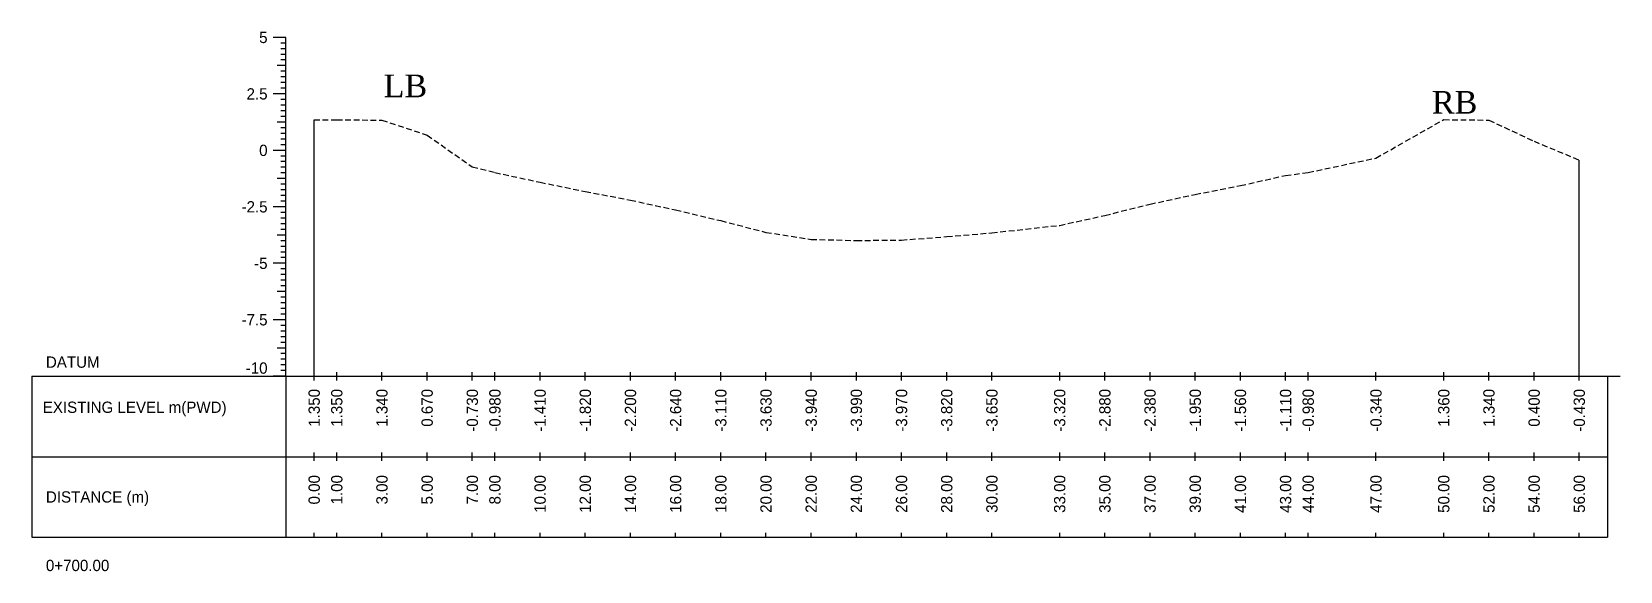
# Model space of a CAD drawing. Header units: inches. Extents: x 6579 to 9220, y -2276 to -1013.
# Drawn here: x 7030.2 to 7100.5, y -1494.5 to -1470.6 of the extents above; entities that cross this region are included whole.
import ezdxf
from ezdxf.enums import TextEntityAlignment as Align

# ---------------------------------------------------------------- set-up
doc = ezdxf.new("R2010")
doc.units = ezdxf.units.IN
doc.header["$MEASUREMENT"] = 0
doc.linetypes.add('HIDDEN', pattern=[0.375, 0.25, -0.125])
doc.layers.add('CS_Drawing', color=7, linetype='Continuous')
doc.layers.add('GL', color=3, linetype='HIDDEN')
doc.styles.add('romans', font='romans.shx')

msp = doc.modelspace()

# ---------------------------------------------------------------- texts
at = {"char_height": 1, "width": 263.40586, "attachment_point": 1, "style": 'romans'}
for s, insert in [('{\\fTimes New Roman|b0|i0|c0|p18;LB}', (7045.773, -1472.54)), ('{\\fTimes New Roman|b0|i0|c0|p18;RB}', (7092.173, -1473.266))]:
    msp.add_mtext(s, dxfattribs=dict(at, insert=insert))
at = {"layer": 'CS_Drawing'}
for s, p in [('5', (7040.637, -1470.894)), ('2.5', (7040.637, -1473.394)), ('0', (7040.637, -1475.894)), ('-2.5', (7040.637, -1478.394)), ('-5', (7040.637, -1480.894)), ('-7.5', (7040.637, -1483.394))]:
    msp.add_text(s, height=0.5, dxfattribs=at).set_placement(p, align=Align.MIDDLE_RIGHT)
for s, p in [('DATUM', (7030.825, -1485.269)), ('EXISTING LEVEL m(PWD)', (7030.687, -1487.267)), ('DISTANCE (m)', (7030.825, -1491.238)), ('0+700.00', (7030.825, -1494.269))]:
    msp.add_text(s, height=0.5, dxfattribs=at).set_placement(p, align=Align.MIDDLE_LEFT)
msp.add_text('-10', height=0.5, dxfattribs=at).set_placement((7040.637, -1485.782), align=Align.RIGHT)
for s, p in [('1.350', (7042.7, -1486.457)), ('1.350', (7043.7, -1486.457)), ('1.340', (7045.7, -1486.457)), ('0.670', (7047.7, -1486.457)), ('-0.730', (7049.7, -1486.457)), ('-0.980', (7050.7, -1486.457)), ('-1.410', (7052.7, -1486.457)), ('-1.820', (7054.7, -1486.457)), ('-2.200', (7056.7, -1486.457)), ('-2.640', (7058.7, -1486.457)), ('-3.110', (7060.7, -1486.457)), ('-3.630', (7062.7, -1486.457)), ('-3.940', (7064.7, -1486.457)), ('-3.990', (7066.7, -1486.457)), ('-3.970', (7068.7, -1486.457)), ('-3.820', (7070.7, -1486.457)), ('-3.650', (7072.7, -1486.457)), ('-3.320', (7075.7, -1486.457)), ('-2.880', (7077.7, -1486.457)), ('-2.380', (7079.7, -1486.457)), ('-1.950', (7081.7, -1486.457)), ('-1.560', (7083.7, -1486.457)), ('-1.110', (7085.7, -1486.457)), ('-0.980', (7086.7, -1486.457)), ('-0.340', (7089.7, -1486.457)), ('1.360', (7092.7, -1486.457)), ('1.340', (7094.7, -1486.457)), ('0.400', (7096.7, -1486.457)), ('-0.430', (7098.7, -1486.457)), ('0.00', (7042.7, -1490.269)), ('1.00', (7043.7, -1490.269)), ('3.00', (7045.7, -1490.269)), ('5.00', (7047.7, -1490.269)), ('7.00', (7049.7, -1490.269)), ('8.00', (7050.7, -1490.269)), ('10.00', (7052.7, -1490.269)), ('12.00', (7054.7, -1490.269)), ('14.00', (7056.7, -1490.269)), ('16.00', (7058.7, -1490.269)), ('18.00', (7060.7, -1490.269)), ('20.00', (7062.7, -1490.269)), ('22.00', (7064.7, -1490.269)), ('24.00', (7066.7, -1490.269)), ('26.00', (7068.7, -1490.269)), ('28.00', (7070.7, -1490.269)), ('30.00', (7072.7, -1490.269)), ('33.00', (7075.7, -1490.269)), ('35.00', (7077.7, -1490.269)), ('37.00', (7079.7, -1490.269)), ('39.00', (7081.7, -1490.269)), ('41.00', (7083.7, -1490.269)), ('43.00', (7085.7, -1490.269)), ('44.00', (7086.7, -1490.269)), ('47.00', (7089.7, -1490.269)), ('50.00', (7092.7, -1490.269)), ('52.00', (7094.7, -1490.269)), ('54.00', (7096.7, -1490.269)), ('56.00', (7098.7, -1490.269))]:
    msp.add_text(s, height=0.5, rotation=90, dxfattribs=at).set_placement(p, align=Align.MIDDLE_RIGHT)

# ---------------------------------------------------------------- linework, layer by layer
at = {"layer": 'CS_Drawing'}
for p, q in [((7041.45, -1470.894), (7040.887, -1470.894)), ((7041.45, -1470.894), (7041.056, -1470.894)), ((7041.45, -1470.894), (7041.225, -1470.894)), ((7041.45, -1485.894), (7041.45, -1470.894)), ((7041.45, -1471.144), (7041.225, -1471.144)), ((7041.45, -1471.394), (7041.225, -1471.394)), ((7041.45, -1472.144), (7041.056, -1472.144)), ((7041.45, -1471.644), (7041.225, -1471.644)), ((7041.45, -1471.894), (7041.225, -1471.894)), ((7041.45, -1472.144), (7041.225, -1472.144)), ((7041.45, -1472.394), (7041.225, -1472.394)), ((7041.45, -1472.644), (7041.225, -1472.644)), ((7041.45, -1472.894), (7041.225, -1472.894)), ((7041.45, -1473.394), (7040.887, -1473.394)), ((7041.45, -1473.394), (7041.056, -1473.394)), ((7041.45, -1473.144), (7041.225, -1473.144)), ((7041.45, -1473.394), (7041.225, -1473.394)), ((7041.45, -1473.644), (7041.225, -1473.644)), ((7041.45, -1473.894), (7041.225, -1473.894)), ((7041.45, -1474.144), (7041.225, -1474.144)), ((7041.45, -1474.394), (7041.225, -1474.394)), ((7041.45, -1474.644), (7041.056, -1474.644)), ((7041.45, -1474.644), (7041.225, -1474.644)), ((7041.45, -1474.894), (7041.225, -1474.894)), ((7041.45, -1475.144), (7041.225, -1475.144)), ((7042.7, -1485.894), (7042.7, -1474.544)), ((7041.45, -1475.394), (7041.225, -1475.394)), ((7041.45, -1475.644), (7041.225, -1475.644)), ((7041.45, -1475.894), (7040.887, -1475.894)), ((7041.45, -1475.894), (7041.056, -1475.894)), ((7041.45, -1475.894), (7041.225, -1475.894)), ((7041.45, -1476.144), (7041.225, -1476.144)), ((7041.45, -1476.394), (7041.225, -1476.394)), ((7098.7, -1485.894), (7098.7, -1476.324)), ((7041.45, -1477.144), (7041.056, -1477.144)), ((7041.45, -1476.644), (7041.225, -1476.644)), ((7041.45, -1476.894), (7041.225, -1476.894)), ((7041.45, -1477.144), (7041.225, -1477.144)), ((7041.45, -1477.394), (7041.225, -1477.394)), ((7041.45, -1477.644), (7041.225, -1477.644)), ((7041.45, -1477.894), (7041.225, -1477.894)), ((7041.45, -1478.394), (7040.887, -1478.394)), ((7041.45, -1478.394), (7041.056, -1478.394)), ((7041.45, -1478.144), (7041.225, -1478.144)), ((7041.45, -1478.394), (7041.225, -1478.394)), ((7041.45, -1478.644), (7041.225, -1478.644)), ((7041.45, -1478.894), (7041.225, -1478.894)), ((7041.45, -1479.144), (7041.225, -1479.144)), ((7041.45, -1479.644), (7041.056, -1479.644)), ((7041.45, -1479.394), (7041.225, -1479.394)), ((7041.45, -1479.644), (7041.225, -1479.644)), ((7041.45, -1479.894), (7041.225, -1479.894)), ((7041.45, -1480.144), (7041.225, -1480.144)), ((7041.45, -1480.394), (7041.225, -1480.394)), ((7041.45, -1480.644), (7041.225, -1480.644)), ((7041.45, -1480.894), (7040.887, -1480.894)), ((7041.45, -1480.894), (7041.056, -1480.894)), ((7041.45, -1480.894), (7041.225, -1480.894)), ((7041.45, -1481.144), (7041.225, -1481.144)), ((7041.45, -1481.394), (7041.225, -1481.394)), ((7041.45, -1482.144), (7041.056, -1482.144)), ((7041.45, -1481.644), (7041.225, -1481.644)), ((7041.45, -1481.894), (7041.225, -1481.894)), ((7041.45, -1482.144), (7041.225, -1482.144)), ((7041.45, -1482.394), (7041.225, -1482.394)), ((7041.45, -1482.644), (7041.225, -1482.644)), ((7041.45, -1483.394), (7040.887, -1483.394)), ((7041.45, -1483.394), (7041.056, -1483.394)), ((7041.45, -1482.894), (7041.225, -1482.894)), ((7041.45, -1483.144), (7041.225, -1483.144)), ((7041.45, -1483.394), (7041.225, -1483.394)), ((7041.45, -1483.644), (7041.225, -1483.644)), ((7041.45, -1483.894), (7041.225, -1483.894)), ((7041.45, -1484.144), (7041.225, -1484.144)), ((7041.45, -1484.644), (7041.056, -1484.644)), ((7041.45, -1484.394), (7041.225, -1484.394)), ((7041.45, -1484.644), (7041.225, -1484.644)), ((7041.45, -1484.894), (7041.225, -1484.894)), ((7041.45, -1485.144), (7041.225, -1485.144)), ((7041.45, -1485.394), (7041.225, -1485.394)), ((7041.45, -1485.644), (7041.225, -1485.644)), ((7030.2, -1485.894), (7041.45, -1485.894)), ((7030.2, -1485.894), (7030.2, -1493.019)), ((7041.45, -1485.894), (7040.887, -1485.894)), ((7041.45, -1485.894), (7041.056, -1485.894)), ((7041.45, -1485.894), (7041.225, -1485.894)), ((7041.45, -1485.894), (7099.95, -1485.894)), ((7041.45, -1485.894), (7041.45, -1493.019)), ((7042.7, -1486.082), (7042.7, -1485.707)), ((7043.7, -1486.082), (7043.7, -1485.707)), ((7045.7, -1486.082), (7045.7, -1485.707)), ((7047.7, -1486.082), (7047.7, -1485.707)), ((7049.7, -1486.082), (7049.7, -1485.707)), ((7050.7, -1486.082), (7050.7, -1485.707)), ((7052.7, -1486.082), (7052.7, -1485.707)), ((7054.7, -1486.082), (7054.7, -1485.707)), ((7056.7, -1486.082), (7056.7, -1485.707)), ((7058.7, -1486.082), (7058.7, -1485.707)), ((7060.7, -1486.082), (7060.7, -1485.707)), ((7062.7, -1486.082), (7062.7, -1485.707)), ((7064.7, -1486.082), (7064.7, -1485.707)), ((7066.7, -1486.082), (7066.7, -1485.707)), ((7068.7, -1486.082), (7068.7, -1485.707)), ((7070.7, -1486.082), (7070.7, -1485.707)), ((7072.7, -1486.082), (7072.7, -1485.707)), ((7075.7, -1486.082), (7075.7, -1485.707)), ((7077.7, -1486.082), (7077.7, -1485.707)), ((7079.7, -1486.082), (7079.7, -1485.707)), ((7081.7, -1486.082), (7081.7, -1485.707)), ((7083.7, -1486.082), (7083.7, -1485.707)), ((7085.7, -1486.082), (7085.7, -1485.707)), ((7086.7, -1486.082), (7086.7, -1485.707)), ((7089.7, -1486.082), (7089.7, -1485.707)), ((7092.7, -1486.082), (7092.7, -1485.707)), ((7094.7, -1486.082), (7094.7, -1485.707)), ((7096.7, -1486.082), (7096.7, -1485.707)), ((7098.7, -1486.082), (7098.7, -1485.707)), ((7099.95, -1485.894), (7100.512, -1485.894)), ((7099.95, -1485.894), (7100.343, -1485.894)), ((7099.95, -1485.894), (7100.175, -1485.894)), ((7099.95, -1485.894), (7099.95, -1493.019)), ((7030.2, -1489.457), (7041.45, -1489.457)), ((7041.45, -1489.457), (7099.95, -1489.457)), ((7041.45, -1489.457), (7099.95, -1489.457)), ((7042.7, -1489.644), (7042.7, -1489.269)), ((7043.7, -1489.644), (7043.7, -1489.269)), ((7045.7, -1489.644), (7045.7, -1489.269)), ((7047.7, -1489.644), (7047.7, -1489.269)), ((7049.7, -1489.644), (7049.7, -1489.269)), ((7050.7, -1489.644), (7050.7, -1489.269)), ((7052.7, -1489.644), (7052.7, -1489.269)), ((7054.7, -1489.644), (7054.7, -1489.269)), ((7056.7, -1489.644), (7056.7, -1489.269)), ((7058.7, -1489.644), (7058.7, -1489.269)), ((7060.7, -1489.644), (7060.7, -1489.269)), ((7062.7, -1489.644), (7062.7, -1489.269)), ((7064.7, -1489.644), (7064.7, -1489.269)), ((7066.7, -1489.644), (7066.7, -1489.269)), ((7068.7, -1489.644), (7068.7, -1489.269)), ((7070.7, -1489.644), (7070.7, -1489.269)), ((7072.7, -1489.644), (7072.7, -1489.269)), ((7075.7, -1489.644), (7075.7, -1489.269)), ((7077.7, -1489.644), (7077.7, -1489.269)), ((7079.7, -1489.644), (7079.7, -1489.269)), ((7081.7, -1489.644), (7081.7, -1489.269)), ((7083.7, -1489.644), (7083.7, -1489.269)), ((7085.7, -1489.644), (7085.7, -1489.269)), ((7086.7, -1489.644), (7086.7, -1489.269)), ((7089.7, -1489.644), (7089.7, -1489.269)), ((7092.7, -1489.644), (7092.7, -1489.269)), ((7094.7, -1489.644), (7094.7, -1489.269)), ((7096.7, -1489.644), (7096.7, -1489.269)), ((7098.7, -1489.644), (7098.7, -1489.269)), ((7030.2, -1493.019), (7041.45, -1493.019)), ((7041.45, -1493.019), (7099.95, -1493.019)), ((7042.7, -1493.019), (7042.7, -1492.832)), ((7043.7, -1493.019), (7043.7, -1492.832)), ((7045.7, -1493.019), (7045.7, -1492.832)), ((7047.7, -1493.019), (7047.7, -1492.832)), ((7049.7, -1493.019), (7049.7, -1492.832)), ((7050.7, -1493.019), (7050.7, -1492.832)), ((7052.7, -1493.019), (7052.7, -1492.832)), ((7054.7, -1493.019), (7054.7, -1492.832)), ((7056.7, -1493.019), (7056.7, -1492.832)), ((7058.7, -1493.019), (7058.7, -1492.832)), ((7060.7, -1493.019), (7060.7, -1492.832)), ((7062.7, -1493.019), (7062.7, -1492.832)), ((7064.7, -1493.019), (7064.7, -1492.832)), ((7066.7, -1493.019), (7066.7, -1492.832)), ((7068.7, -1493.019), (7068.7, -1492.832)), ((7070.7, -1493.019), (7070.7, -1492.832)), ((7072.7, -1493.019), (7072.7, -1492.832)), ((7075.7, -1493.019), (7075.7, -1492.832)), ((7077.7, -1493.019), (7077.7, -1492.832)), ((7079.7, -1493.019), (7079.7, -1492.832)), ((7081.7, -1493.019), (7081.7, -1492.832)), ((7083.7, -1493.019), (7083.7, -1492.832)), ((7085.7, -1493.019), (7085.7, -1492.832)), ((7086.7, -1493.019), (7086.7, -1492.832)), ((7089.7, -1493.019), (7089.7, -1492.832)), ((7092.7, -1493.019), (7092.7, -1492.832)), ((7094.7, -1493.019), (7094.7, -1492.832)), ((7096.7, -1493.019), (7096.7, -1492.832)), ((7098.7, -1493.019), (7098.7, -1492.832))]:
    msp.add_line(p, q, dxfattribs=at)
at = {"layer": 'GL'}
msp.add_lwpolyline([(7042.7, -1474.544), (7043.7, -1474.544), (7045.7, -1474.554), (7047.7, -1475.224), (7049.7, -1476.624), (7050.7, -1476.874), (7052.7, -1477.304), (7054.7, -1477.714), (7056.7, -1478.094), (7058.7, -1478.534), (7060.7, -1479.004), (7062.7, -1479.524), (7064.7, -1479.834), (7066.7, -1479.884), (7068.7, -1479.864), (7070.7, -1479.714), (7072.7, -1479.544), (7075.7, -1479.214), (7077.7, -1478.774), (7079.7, -1478.274), (7081.7, -1477.844), (7083.7, -1477.454), (7085.7, -1477.004), (7086.7, -1476.874), (7089.7, -1476.234), (7092.7, -1474.534), (7094.7, -1474.554), (7096.7, -1475.494), (7098.7, -1476.324)], dxfattribs=at)

msp.set_redraw_order([(e.dxf.handle, doc.entitydb.next_handle()) for e in msp.query("TEXT MTEXT ATTDEF DIMENSION ARC_DIMENSION")])  # texts and dimensions are drawn at this point

doc.saveas('drawing.dxf')
